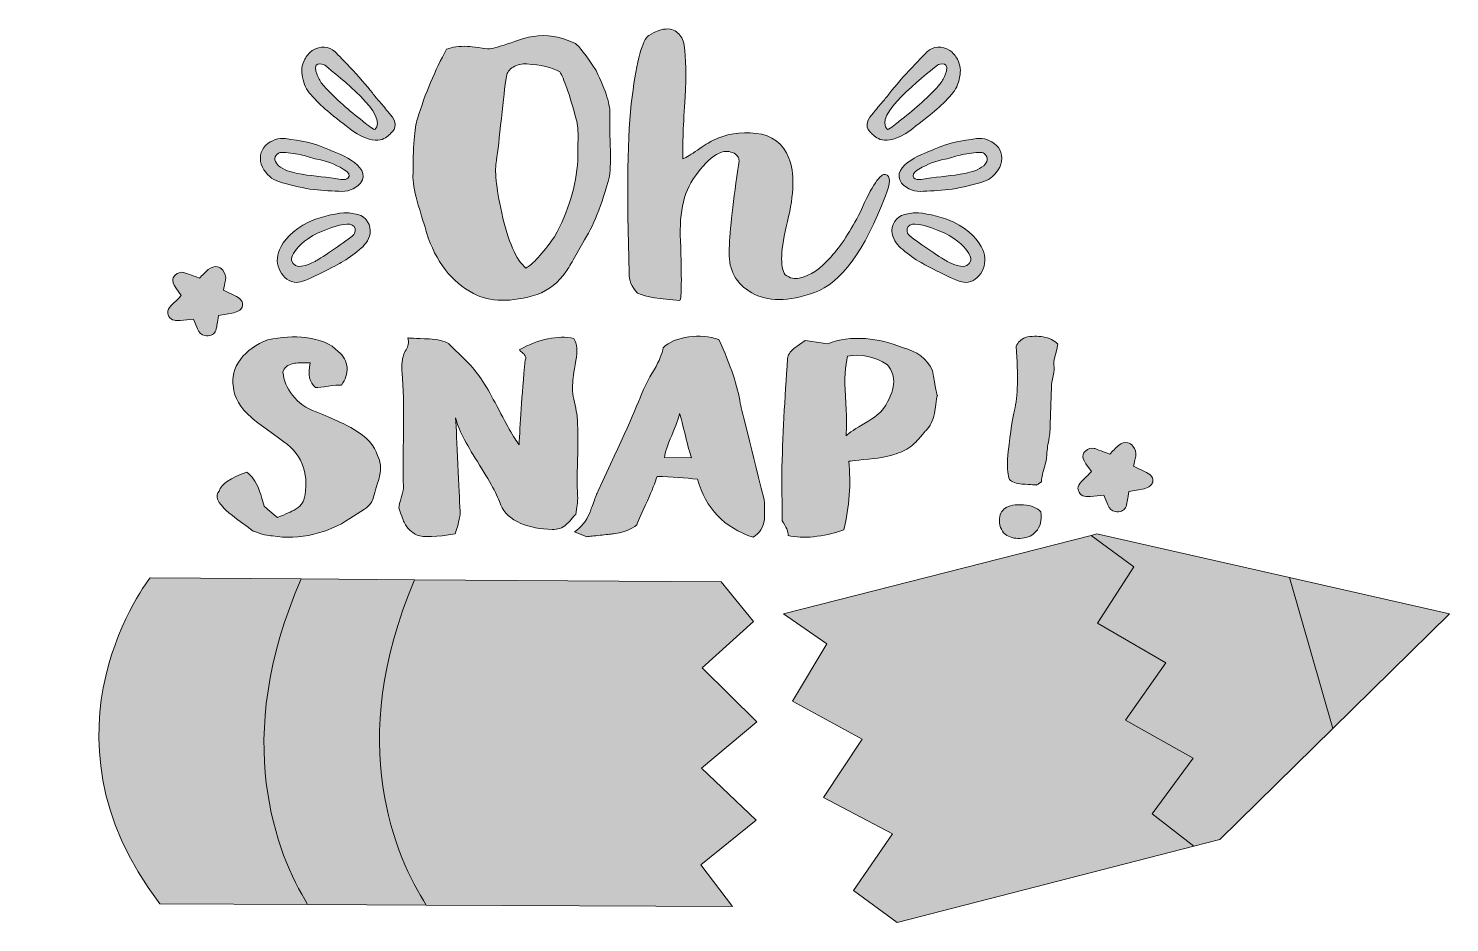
# Model space of a CAD drawing. Header units: inches. Extents: x -3 to 586, y -476 to -105.
import ezdxf

# ---------------------------------------------------------------- set-up
doc = ezdxf.new("R2010")
doc.units = ezdxf.units.IN
doc.header["$MEASUREMENT"] = 0
doc.layers.add('Layer 1', color=7, linetype='Continuous')

# ---------------------------------------------------------------- blocks, each defined once
blk = doc.blocks.new('block 2')
at = {"layer": 'Layer 1', "true_color": 0xec008b}
h = blk.add_hatch(color=230, dxfattribs=at)
h.dxf.hatch_style = 2
edge = h.paths.add_edge_path()
edge.add_spline(control_points=[(109.84, -333.04), (109.84, -333.04), (47.13, -332.6), (47.13, -332.6), (47.13, -332.6), (-3.36, -396.42), (51.14, -467.75), (51.14, -467.75), (112.46, -468.06), (112.46, -468.06), (99.69, -447.18), (80.39, -399.89), (109.84, -333.04)], knot_values=[0, 0, 0, 0, 1, 1, 1, 2, 2, 2, 3, 3, 3, 4, 4, 4, 4], degree=3, periodic=1)
at = {"layer": 'Layer 1', "true_color": 0xbbbdc0}
h = blk.add_hatch(color=9, dxfattribs=at)
h.dxf.hatch_style = 2
edge = h.paths.add_edge_path()
edge.add_spline(control_points=[(156.85, -333.37), (156.85, -333.37), (109.84, -333.04), (109.84, -333.04), (80.39, -399.89), (99.69, -447.18), (112.46, -468.06), (112.46, -468.06), (161.69, -468.31), (161.69, -468.31), (149.15, -448.82), (127.77, -401.37), (156.85, -333.37)], knot_values=[0, 0, 0, 0, 1, 1, 1, 2, 2, 2, 3, 3, 3, 4, 4, 4, 4], degree=3, periodic=1)
at = {"layer": 'Layer 1', "true_color": 0xfff100}
h = blk.add_hatch(color=2, dxfattribs=at)
h.dxf.hatch_style = 2
edge = h.paths.add_edge_path()
edge.add_spline(control_points=[(298.58, -433.09), (298.58, -433.09), (275.83, -411.48), (275.83, -411.48), (275.83, -411.48), (298.86, -392.26), (298.86, -392.26), (298.86, -392.26), (276.11, -369.93), (276.11, -369.93), (276.11, -369.93), (297.37, -350.71), (297.37, -350.71), (297.37, -350.71), (284.05, -334.25), (284.05, -334.25), (284.05, -334.25), (156.85, -333.37), (156.85, -333.37), (127.77, -401.37), (149.15, -448.82), (161.69, -468.31), (161.69, -468.31), (288.76, -468.95), (288.76, -468.95), (288.76, -468.95), (275.56, -451.59), (275.56, -451.59), (275.56, -451.59), (298.58, -433.09), (298.58, -433.09)], knot_values=[0, 0, 0, 0, 1, 1, 1, 2, 2, 2, 3, 3, 3, 4, 4, 4, 5, 5, 5, 6, 6, 6, 7, 7, 7, 8, 8, 8, 9, 9, 9, 10, 10, 10, 10], degree=3, periodic=1)
at = {"layer": 'Layer 1', "lineweight": 0}
for points, knots in [([(109.84, -333.04), (109.84, -333.04), (47.13, -332.6), (47.13, -332.6), (47.13, -332.6), (-3.36, -396.42), (51.14, -467.75), (51.14, -467.75), (112.46, -468.06), (112.46, -468.06), (99.69, -447.18), (80.39, -399.89), (109.84, -333.04)], [0, 0, 0, 0, 1, 1, 1, 2, 2, 2, 3, 3, 3, 4, 4, 4, 4]), ([(156.85, -333.37), (156.85, -333.37), (109.84, -333.04), (109.84, -333.04), (80.39, -399.89), (99.69, -447.18), (112.46, -468.06), (112.46, -468.06), (161.69, -468.31), (161.69, -468.31), (149.15, -448.82), (127.77, -401.37), (156.85, -333.37)], [0, 0, 0, 0, 1, 1, 1, 2, 2, 2, 3, 3, 3, 4, 4, 4, 4]), ([(298.58, -433.09), (298.58, -433.09), (275.83, -411.48), (275.83, -411.48), (275.83, -411.48), (298.86, -392.26), (298.86, -392.26), (298.86, -392.26), (276.11, -369.93), (276.11, -369.93), (276.11, -369.93), (297.37, -350.71), (297.37, -350.71), (297.37, -350.71), (284.05, -334.25), (284.05, -334.25), (284.05, -334.25), (156.85, -333.37), (156.85, -333.37), (127.77, -401.37), (149.15, -448.82), (161.69, -468.31), (161.69, -468.31), (288.76, -468.95), (288.76, -468.95), (288.76, -468.95), (275.56, -451.59), (275.56, -451.59), (275.56, -451.59), (298.58, -433.09), (298.58, -433.09)], [0, 0, 0, 0, 1, 1, 1, 2, 2, 2, 3, 3, 3, 4, 4, 4, 5, 5, 5, 6, 6, 6, 7, 7, 7, 8, 8, 8, 9, 9, 9, 10, 10, 10, 10])]:
    blk.add_open_spline(points, degree=3, knots=knots, dxfattribs=at)
blk = doc.blocks.new('block 3')
at = {"layer": 'Layer 1', "true_color": 0xfff100}
h = blk.add_hatch(color=2, dxfattribs=at)
h.dxf.hatch_style = 2
h.paths.add_polyline_path([(479.85, -407.4), (451.68, -391.66), (468.48, -367.85), (440.11, -351.41), (455.2, -327.99), (437.46, -314.98), (309.87, -347.57), (327.86, -359.99), (313.56, -383.8), (342.45, -399.48), (326.46, -423.72), (355.13, -438.71), (338.91, -462.27), (357.07, -475.58), (480.06, -443.92), (462.85, -430.51)])
at = {"layer": 'Layer 1', "true_color": 0xe4b27e}
h = blk.add_hatch(color=31, dxfattribs=at)
h.dxf.hatch_style = 2
h.paths.add_polyline_path([(437.46, -314.98), (455.2, -327.99), (440.11, -351.41), (468.48, -367.85), (451.68, -391.66), (479.85, -407.4), (462.85, -430.51), (480.06, -443.92), (490.88, -441.13), (537.77, -395.06), (519.77, -332.46), (439.89, -314.36)])
at = {"layer": 'Layer 1', "true_color": 0x231f20}
h = blk.add_hatch(color=250, dxfattribs=at)
h.dxf.hatch_style = 2
h.paths.add_polyline_path([(586.17, -347.51), (519.77, -332.46), (537.77, -395.06)])
at = {"layer": 'Layer 1', "lineweight": 0}
for points in [[(479.85, -407.4), (451.68, -391.66), (468.48, -367.85), (440.11, -351.41), (455.2, -327.99), (437.46, -314.98), (309.87, -347.57), (327.86, -359.99), (313.56, -383.8), (342.45, -399.48), (326.46, -423.72), (355.13, -438.71), (338.91, -462.27), (357.07, -475.58), (480.06, -443.92), (462.85, -430.51), (479.85, -407.4)], [(437.46, -314.98), (455.2, -327.99), (440.11, -351.41), (468.48, -367.85), (451.68, -391.66), (479.85, -407.4), (462.85, -430.51), (480.06, -443.92), (490.88, -441.13), (537.77, -395.06), (519.77, -332.46), (439.89, -314.36), (437.46, -314.98)], [(586.17, -347.51), (519.77, -332.46), (537.77, -395.06), (586.17, -347.51)]]:
    blk.add_lwpolyline(points, dxfattribs=at)
blk = doc.blocks.new('block 4')
at = {"layer": 'Layer 1', "true_color": 0x231f20}
h = blk.add_hatch(color=250, dxfattribs=at)
h.dxf.hatch_style = 2
edge = h.paths.add_edge_path()
edge.add_spline(control_points=[(125.14, -238.65), (127.43, -240.49), (128.62, -242.77), (128.81, -245.43), (128.94, -247.9), (128.16, -250.33), (126.45, -252.6), (125.2, -252.55), (123.36, -252.75), (121.06, -253.09), (118.63, -253.48), (116.86, -253.67), (115.74, -253.67), (113.18, -251.63), (112.46, -248.19), (113.51, -243.4), (110.29, -243.3), (107.93, -243.4), (106.55, -243.69), (104.12, -244.22), (102.68, -245.38), (102.22, -247.22), (102.54, -250.66), (103.86, -253.86), (106.16, -256.82), (108.65, -259.97), (111.94, -262.3), (115.94, -263.75), (123.63, -266.85), (128.81, -269.23), (131.51, -270.87), (136.96, -274.12), (140.24, -277.75), (141.49, -281.87), (142.74, -284.25), (143, -287.06), (142.28, -290.4), (142.08, -291.37), (141.62, -292.83), (141.03, -294.72), (140.44, -296.61), (140.04, -298.01), (139.85, -298.98), (139.52, -300.77), (138.27, -302.47), (136.1, -304.12), (136.1, -304.12), (129.93, -308.04), (129.93, -308.04), (125.4, -311.05), (120.47, -313.18), (115.02, -314.49), (109.11, -315.89), (103.4, -316.14), (97.88, -315.12), (96.11, -315.17), (93.42, -314.54), (89.93, -313.23), (82.58, -307.9), (78.38, -304.55), (77.26, -303.2), (76.08, -301.74), (75.35, -300.68), (75.09, -299.95), (74.63, -298.74), (74.83, -297.62), (75.75, -296.61), (76.6, -293.65), (80.48, -291.03), (87.24, -288.76), (89.34, -290.35), (90.99, -292.58), (92.1, -295.44), (92.5, -296.36), (92.89, -297.62), (93.35, -299.17), (93.35, -299.17), (94.4, -302.91), (94.4, -302.91), (94.66, -303.15), (96.5, -304.7), (99.98, -307.56), (103.59, -306.06), (105.89, -305.04), (106.88, -304.46), (109.31, -303.05), (110.69, -301.45), (111.08, -299.61), (112.07, -295.15), (112, -290.94), (110.75, -287.01), (109.37, -282.55), (106.62, -278.92), (102.61, -276.16), (94.79, -270.49), (90.26, -267.14), (89.15, -266.12), (84.48, -261.96), (81.99, -257.74), (81.66, -253.43), (80.87, -249.5), (81.86, -245.67), (84.55, -241.99), (87.24, -238.4), (91.05, -235.69), (95.91, -233.9), (101.49, -232.69), (106.75, -232.35), (111.74, -232.93), (117.65, -233.65), (122.11, -235.54), (125.14, -238.65)], knot_values=[0, 0, 0, 0, 1, 1, 1, 2, 2, 2, 3, 3, 3, 4, 4, 4, 5, 5, 5, 6, 6, 6, 7, 7, 7, 8, 8, 8, 9, 9, 9, 10, 10, 10, 11, 11, 11, 12, 12, 12, 13, 13, 13, 14, 14, 14, 15, 15, 15, 16, 16, 16, 17, 17, 17, 18, 18, 18, 19, 19, 19, 20, 20, 20, 21, 21, 21, 22, 22, 22, 23, 23, 23, 24, 24, 24, 25, 25, 25, 26, 26, 26, 27, 27, 27, 28, 28, 28, 29, 29, 29, 30, 30, 30, 31, 31, 31, 32, 32, 32, 33, 33, 33, 34, 34, 34, 35, 35, 35, 36, 36, 36, 37, 37, 37, 37], degree=3, periodic=1)
h = blk.add_hatch(color=250, dxfattribs=at)
h.dxf.hatch_style = 2
edge = h.paths.add_edge_path()
edge.add_spline(control_points=[(171.04, -235.45), (170.77, -235.3), (173.33, -237.77), (178.65, -242.96), (182.53, -246.79), (186.4, -252.46), (190.21, -259.92), (194.74, -268.79), (198.09, -274.6), (200.2, -277.42), (200.52, -269.32), (201.31, -257.59), (202.69, -242.23), (203.15, -241.46), (203.02, -240.68), (202.3, -239.91), (202.1, -239.71), (201.77, -239.37), (201.25, -238.94), (200.79, -238.55), (200.46, -238.21), (200.26, -237.97), (208.6, -233.46), (216.15, -231.91), (222.85, -233.27), (224.23, -235.54), (224.56, -238.6), (223.77, -242.43), (222.79, -247.42), (222.33, -250.57), (222.46, -251.78), (222.13, -253.67), (222.39, -256.33), (223.12, -259.68), (223.97, -263.41), (224.43, -266.03), (224.36, -267.58), (224.56, -271.12), (224.63, -276.5), (224.43, -283.67), (224.23, -290.79), (224.23, -296.12), (224.49, -299.71), (224.49, -301.11), (224.23, -303.29), (223.71, -306.25), (223.25, -306.64), (222.59, -307.32), (221.74, -308.33), (220.95, -309.3), (220.29, -310.03), (219.77, -310.47), (218.12, -311.97), (216.15, -312.65), (213.92, -312.5), (209.06, -312.45), (204.73, -311.58), (200.92, -309.98), (196.65, -308.14), (193.89, -305.62), (192.64, -302.42), (191.33, -298.54), (188.05, -292.54), (182.86, -284.39), (178.06, -276.83), (175.04, -270.78), (173.79, -266.22), (174.12, -270.39), (174.45, -276.83), (174.78, -285.56), (175.11, -294.04), (175.44, -300.48), (175.76, -304.89), (175.9, -306.3), (175.24, -309.45), (173.73, -314.29), (165.91, -315.7), (160.59, -315.85), (157.84, -314.83), (155.54, -313.81), (153.83, -312.11), (152.58, -309.79), (152.32, -309.25), (151.53, -307.17), (150.28, -303.54), (150.35, -302.71), (150.74, -301.16), (151.47, -298.88), (152.06, -296.99), (152.32, -295.44), (152.19, -294.23), (152.06, -290.31), (152.06, -282.55), (152.25, -270.97), (152.38, -261.28), (152.19, -253.52), (151.66, -247.71), (151.47, -246.21), (151.47, -244.61), (151.66, -242.86), (151.86, -241.12), (152.38, -239.52), (153.3, -238.06), (154.22, -236.61), (154.49, -234.96), (154.09, -233.07), (154.29, -233.12), (157.18, -233.27), (162.89, -233.51), (166.44, -233.65), (169.13, -234.33), (171.04, -235.45)], knot_values=[0, 0, 0, 0, 1, 1, 1, 2, 2, 2, 3, 3, 3, 4, 4, 4, 5, 5, 5, 6, 6, 6, 7, 7, 7, 8, 8, 8, 9, 9, 9, 10, 10, 10, 11, 11, 11, 12, 12, 12, 13, 13, 13, 14, 14, 14, 15, 15, 15, 16, 16, 16, 17, 17, 17, 18, 18, 18, 19, 19, 19, 20, 20, 20, 21, 21, 21, 22, 22, 22, 23, 23, 23, 24, 24, 24, 25, 25, 25, 26, 26, 26, 27, 27, 27, 28, 28, 28, 29, 29, 29, 30, 30, 30, 31, 31, 31, 32, 32, 32, 33, 33, 33, 34, 34, 34, 35, 35, 35, 36, 36, 36, 37, 37, 37, 37], degree=3, periodic=1)
h = blk.add_hatch(color=250, dxfattribs=at)
h.dxf.hatch_style = 2
edge = h.paths.add_edge_path()
edge.add_spline(control_points=[(283.07, -233.75), (287.99, -244.46), (290.95, -253.28), (291.94, -260.26), (292, -261.04), (295.35, -274.31), (301.85, -300.1), (302.05, -304.65), (302.11, -307.41), (301.98, -308.43), (301.52, -311.58), (300.01, -314.05), (297.32, -315.75), (285.24, -311.82), (277.55, -303.83), (274.2, -291.66), (269.15, -291.13), (263.5, -290.74), (257.39, -290.5), (256.67, -292.97), (255.35, -296.36), (253.38, -300.58), (251.22, -305.28), (249.77, -308.62), (249.05, -310.56), (246.88, -312.45), (243.66, -313.67), (239.4, -314.29), (238.15, -314.49), (236.31, -314.68), (233.75, -314.93), (231.25, -315.17), (229.41, -315.36), (228.23, -315.56), (228.23, -315.56), (223.11, -313.47), (223.11, -313.47), (225.87, -311.78), (227.97, -309.11), (229.48, -305.57), (229.81, -304.85), (230.33, -303.29), (231.19, -301.02), (231.84, -299.13), (232.43, -297.62), (233.03, -296.51), (242.75, -275.57), (248.92, -261.76), (251.55, -255.12), (252.07, -253.52), (253.65, -250.57), (256.21, -246.25), (258.38, -242.57), (259.62, -239.52), (259.89, -237.14), (262.58, -234.72), (266.12, -233.22), (270.59, -232.64), (274.86, -232.06), (279.06, -232.44), (283.07, -233.75)], knot_values=[0, 0, 0, 0, 1, 1, 1, 2, 2, 2, 3, 3, 3, 4, 4, 4, 5, 5, 5, 6, 6, 6, 7, 7, 7, 8, 8, 8, 9, 9, 9, 10, 10, 10, 11, 11, 11, 12, 12, 12, 13, 13, 13, 14, 14, 14, 15, 15, 15, 16, 16, 16, 17, 17, 17, 18, 18, 18, 19, 19, 19, 20, 20, 20, 20], degree=3, periodic=1)
edge = h.paths.add_edge_path()
edge.add_spline(control_points=[(269.15, -273.59), (268.16, -269.37), (267.31, -266.32), (266.72, -264.38), (266.39, -266.42), (265.27, -269.47), (263.5, -273.54), (261.73, -277.46), (260.74, -280.52), (260.48, -282.7), (260.48, -282.7), (271.64, -282.79), (271.64, -282.79), (270.98, -280.71), (270.13, -277.61), (269.15, -273.59)], knot_values=[0, 0, 0, 0, 1, 1, 1, 2, 2, 2, 3, 3, 3, 4, 4, 4, 5, 5, 5, 5], degree=3, periodic=1)
h = blk.add_hatch(color=250, dxfattribs=at)
h.dxf.hatch_style = 2
edge = h.paths.add_edge_path()
edge.add_spline(control_points=[(373.69, -256.92), (373.5, -257.79), (373.23, -259.05), (373.04, -260.65), (373.04, -260.65), (372.45, -264.43), (372.45, -264.43), (371.85, -267.38), (370.74, -269.76), (369.03, -271.46), (368.7, -271.75), (367.91, -272.62), (366.67, -274.12), (365.68, -275.23), (364.89, -276.11), (364.17, -276.79), (362.13, -278.72), (359.97, -280.03), (357.6, -280.71), (355.11, -281.83), (351.76, -282.65), (347.49, -283.09), (340.59, -283.81), (337.11, -284.2), (336.92, -284.2), (337.9, -293.5), (337.18, -303), (334.88, -312.74), (325.88, -315.7), (318.13, -316.48), (311.76, -315.02), (311.89, -313.42), (311.04, -311.39), (309.27, -308.92), (309.27, -308.92), (309.14, -289.58), (309.14, -289.58), (309.53, -274.27), (310.32, -258.27), (311.57, -241.6), (311.63, -240.2), (312.55, -238.84), (314.19, -237.48), (314.19, -237.48), (316.56, -235.79), (316.56, -235.79), (316.56, -235.79), (318.92, -234.19), (318.92, -234.19), (318.92, -234.19), (328.25, -235.54), (328.25, -235.54), (332.91, -233.65), (338.1, -232.93), (343.88, -233.36), (349.07, -233.75), (354.19, -235.01), (359.18, -237.1), (365.29, -238.55), (369.49, -241.7), (371.66, -246.59), (372.91, -253.67), (373.63, -257.11), (373.69, -256.92)], knot_values=[0, 0, 0, 0, 1, 1, 1, 2, 2, 2, 3, 3, 3, 4, 4, 4, 5, 5, 5, 6, 6, 6, 7, 7, 7, 8, 8, 8, 9, 9, 9, 10, 10, 10, 11, 11, 11, 12, 12, 12, 13, 13, 13, 14, 14, 14, 15, 15, 15, 16, 16, 16, 17, 17, 17, 18, 18, 18, 19, 19, 19, 20, 20, 20, 21, 21, 21, 21], degree=3, periodic=1)
edge = h.paths.add_edge_path()
edge.add_spline(control_points=[(352.94, -244.27), (347.69, -240.73), (342.17, -239.52), (336.46, -240.63), (335.41, -244.66), (335.08, -250.18), (335.54, -257.16), (336.06, -265.25), (336.13, -270.78), (335.8, -273.73), (337.05, -272.47), (339.74, -270.63), (343.94, -268.26), (347.69, -266.12), (350.12, -264.14), (351.36, -262.3), (356.42, -254.88), (356.95, -248.87), (352.94, -244.27)], knot_values=[0, 0, 0, 0, 1, 1, 1, 2, 2, 2, 3, 3, 3, 4, 4, 4, 5, 5, 5, 6, 6, 6, 6], degree=3, periodic=1)
h = blk.add_hatch(color=250, dxfattribs=at)
h.dxf.hatch_style = 2
edge = h.paths.add_edge_path()
edge.add_spline(control_points=[(416.64, -305.23), (417.1, -308.82), (416.38, -311.53), (414.54, -313.42), (413.22, -314.93), (411.32, -315.85), (408.82, -316.14), (406.39, -316.43), (404.29, -316.04), (402.52, -314.97), (400.48, -313.67), (399.5, -311.63), (399.43, -308.77), (399.37, -306.49), (400.22, -304.8), (401.86, -303.68), (403.5, -302.52), (406.07, -302.08), (409.41, -302.33), (412.76, -302.57), (415.19, -303.54), (416.64, -305.23)], knot_values=[0, 0, 0, 0, 1, 1, 1, 2, 2, 2, 3, 3, 3, 4, 4, 4, 5, 5, 5, 6, 6, 6, 7, 7, 7, 7], degree=3, periodic=1)
edge = h.paths.add_edge_path()
edge.add_spline(control_points=[(422.68, -239.95), (422.02, -242.23), (421.83, -243.73), (422.02, -244.41), (422.22, -245.43), (422.09, -246.93), (421.7, -248.82), (421.24, -250.86), (420.97, -252.31), (421.04, -253.18), (421.04, -253.18), (420.45, -268.98), (420.45, -268.98), (420.58, -270.78), (420.38, -272.86), (419.92, -275.28), (419.4, -278.14), (419.13, -280.23), (419.07, -281.54), (419.07, -282.79), (418.67, -284.69), (417.95, -287.16), (417.23, -289.63), (416.83, -291.52), (416.83, -292.78), (416.83, -292.78), (415.78, -293.46), (415.78, -293.46), (415.33, -293.8), (415, -293.99), (414.8, -294.09), (414.54, -294.04), (412.57, -293.89), (408.82, -293.7), (406.33, -293.55), (404.62, -292.87), (403.63, -291.76), (402.98, -290.35), (402.72, -287.59), (402.78, -283.38), (403.63, -274.75), (404.55, -267.97), (405.67, -263.07), (407.05, -257.45), (407.31, -248.63), (406.33, -236.56), (407.12, -234.91), (408.36, -233.65), (410.14, -232.83), (412.76, -232.3), (415.26, -232.2), (417.62, -232.64), (420.18, -233.07), (422.22, -234.09), (423.6, -235.69), (423.67, -236.22), (423.4, -237.68), (422.68, -239.95)], knot_values=[0, 0, 0, 0, 1, 1, 1, 2, 2, 2, 3, 3, 3, 4, 4, 4, 5, 5, 5, 6, 6, 6, 7, 7, 7, 8, 8, 8, 9, 9, 9, 10, 10, 10, 11, 11, 11, 12, 12, 12, 13, 13, 13, 14, 14, 14, 15, 15, 15, 16, 16, 16, 17, 17, 17, 18, 18, 18, 19, 19, 19, 19], degree=3, periodic=1)
at = {"layer": 'Layer 1', "lineweight": 0}
for points, knots in [([(125.14, -238.65), (127.43, -240.49), (128.62, -242.77), (128.81, -245.43), (128.94, -247.9), (128.16, -250.33), (126.45, -252.6), (125.2, -252.55), (123.36, -252.75), (121.06, -253.09), (118.63, -253.48), (116.86, -253.67), (115.74, -253.67), (113.18, -251.63), (112.46, -248.19), (113.51, -243.4), (110.29, -243.3), (107.93, -243.4), (106.55, -243.69), (104.12, -244.22), (102.68, -245.38), (102.22, -247.22), (102.54, -250.66), (103.86, -253.86), (106.16, -256.82), (108.65, -259.97), (111.94, -262.3), (115.94, -263.75), (123.63, -266.85), (128.81, -269.23), (131.51, -270.87), (136.96, -274.12), (140.24, -277.75), (141.49, -281.87), (142.74, -284.25), (143, -287.06), (142.28, -290.4), (142.08, -291.37), (141.62, -292.83), (141.03, -294.72), (140.44, -296.61), (140.04, -298.01), (139.85, -298.98), (139.52, -300.77), (138.27, -302.47), (136.1, -304.12), (136.1, -304.12), (129.93, -308.04), (129.93, -308.04), (125.4, -311.05), (120.47, -313.18), (115.02, -314.49), (109.11, -315.89), (103.4, -316.14), (97.88, -315.12), (96.11, -315.17), (93.42, -314.54), (89.93, -313.23), (82.58, -307.9), (78.38, -304.55), (77.26, -303.2), (76.08, -301.74), (75.35, -300.68), (75.09, -299.95), (74.63, -298.74), (74.83, -297.62), (75.75, -296.61), (76.6, -293.65), (80.48, -291.03), (87.24, -288.76), (89.34, -290.35), (90.99, -292.58), (92.1, -295.44), (92.5, -296.36), (92.89, -297.62), (93.35, -299.17), (93.35, -299.17), (94.4, -302.91), (94.4, -302.91), (94.66, -303.15), (96.5, -304.7), (99.98, -307.56), (103.59, -306.06), (105.89, -305.04), (106.88, -304.46), (109.31, -303.05), (110.69, -301.45), (111.08, -299.61), (112.07, -295.15), (112, -290.94), (110.75, -287.01), (109.37, -282.55), (106.62, -278.92), (102.61, -276.16), (94.79, -270.49), (90.26, -267.14), (89.15, -266.12), (84.48, -261.96), (81.99, -257.74), (81.66, -253.43), (80.87, -249.5), (81.86, -245.67), (84.55, -241.99), (87.24, -238.4), (91.05, -235.69), (95.91, -233.9), (101.49, -232.69), (106.75, -232.35), (111.74, -232.93), (117.65, -233.65), (122.11, -235.54), (125.14, -238.65)], [0, 0, 0, 0, 1, 1, 1, 2, 2, 2, 3, 3, 3, 4, 4, 4, 5, 5, 5, 6, 6, 6, 7, 7, 7, 8, 8, 8, 9, 9, 9, 10, 10, 10, 11, 11, 11, 12, 12, 12, 13, 13, 13, 14, 14, 14, 15, 15, 15, 16, 16, 16, 17, 17, 17, 18, 18, 18, 19, 19, 19, 20, 20, 20, 21, 21, 21, 22, 22, 22, 23, 23, 23, 24, 24, 24, 25, 25, 25, 26, 26, 26, 27, 27, 27, 28, 28, 28, 29, 29, 29, 30, 30, 30, 31, 31, 31, 32, 32, 32, 33, 33, 33, 34, 34, 34, 35, 35, 35, 36, 36, 36, 37, 37, 37, 37]), ([(171.04, -235.45), (170.77, -235.3), (173.33, -237.77), (178.65, -242.96), (182.53, -246.79), (186.4, -252.46), (190.21, -259.92), (194.74, -268.79), (198.09, -274.6), (200.2, -277.42), (200.52, -269.32), (201.31, -257.59), (202.69, -242.23), (203.15, -241.46), (203.02, -240.68), (202.3, -239.91), (202.1, -239.71), (201.77, -239.37), (201.25, -238.94), (200.79, -238.55), (200.46, -238.21), (200.26, -237.97), (208.6, -233.46), (216.15, -231.91), (222.85, -233.27), (224.23, -235.54), (224.56, -238.6), (223.77, -242.43), (222.79, -247.42), (222.33, -250.57), (222.46, -251.78), (222.13, -253.67), (222.39, -256.33), (223.12, -259.68), (223.97, -263.41), (224.43, -266.03), (224.36, -267.58), (224.56, -271.12), (224.63, -276.5), (224.43, -283.67), (224.23, -290.79), (224.23, -296.12), (224.49, -299.71), (224.49, -301.11), (224.23, -303.29), (223.71, -306.25), (223.25, -306.64), (222.59, -307.32), (221.74, -308.33), (220.95, -309.3), (220.29, -310.03), (219.77, -310.47), (218.12, -311.97), (216.15, -312.65), (213.92, -312.5), (209.06, -312.45), (204.73, -311.58), (200.92, -309.98), (196.65, -308.14), (193.89, -305.62), (192.64, -302.42), (191.33, -298.54), (188.05, -292.54), (182.86, -284.39), (178.06, -276.83), (175.04, -270.78), (173.79, -266.22), (174.12, -270.39), (174.45, -276.83), (174.78, -285.56), (175.11, -294.04), (175.44, -300.48), (175.76, -304.89), (175.9, -306.3), (175.24, -309.45), (173.73, -314.29), (165.91, -315.7), (160.59, -315.85), (157.84, -314.83), (155.54, -313.81), (153.83, -312.11), (152.58, -309.79), (152.32, -309.25), (151.53, -307.17), (150.28, -303.54), (150.35, -302.71), (150.74, -301.16), (151.47, -298.88), (152.06, -296.99), (152.32, -295.44), (152.19, -294.23), (152.06, -290.31), (152.06, -282.55), (152.25, -270.97), (152.38, -261.28), (152.19, -253.52), (151.66, -247.71), (151.47, -246.21), (151.47, -244.61), (151.66, -242.86), (151.86, -241.12), (152.38, -239.52), (153.3, -238.06), (154.22, -236.61), (154.49, -234.96), (154.09, -233.07), (154.29, -233.12), (157.18, -233.27), (162.89, -233.51), (166.44, -233.65), (169.13, -234.33), (171.04, -235.45)], [0, 0, 0, 0, 1, 1, 1, 2, 2, 2, 3, 3, 3, 4, 4, 4, 5, 5, 5, 6, 6, 6, 7, 7, 7, 8, 8, 8, 9, 9, 9, 10, 10, 10, 11, 11, 11, 12, 12, 12, 13, 13, 13, 14, 14, 14, 15, 15, 15, 16, 16, 16, 17, 17, 17, 18, 18, 18, 19, 19, 19, 20, 20, 20, 21, 21, 21, 22, 22, 22, 23, 23, 23, 24, 24, 24, 25, 25, 25, 26, 26, 26, 27, 27, 27, 28, 28, 28, 29, 29, 29, 30, 30, 30, 31, 31, 31, 32, 32, 32, 33, 33, 33, 34, 34, 34, 35, 35, 35, 36, 36, 36, 37, 37, 37, 37]), ([(283.07, -233.75), (287.99, -244.46), (290.95, -253.28), (291.94, -260.26), (292, -261.04), (295.35, -274.31), (301.85, -300.1), (302.05, -304.65), (302.11, -307.41), (301.98, -308.43), (301.52, -311.58), (300.01, -314.05), (297.32, -315.75), (285.24, -311.82), (277.55, -303.83), (274.2, -291.66), (269.15, -291.13), (263.5, -290.74), (257.39, -290.5), (256.67, -292.97), (255.35, -296.36), (253.38, -300.58), (251.22, -305.28), (249.77, -308.62), (249.05, -310.56), (246.88, -312.45), (243.66, -313.67), (239.4, -314.29), (238.15, -314.49), (236.31, -314.68), (233.75, -314.93), (231.25, -315.17), (229.41, -315.36), (228.23, -315.56), (228.23, -315.56), (223.11, -313.47), (223.11, -313.47), (225.87, -311.78), (227.97, -309.11), (229.48, -305.57), (229.81, -304.85), (230.33, -303.29), (231.19, -301.02), (231.84, -299.13), (232.43, -297.62), (233.03, -296.51), (242.75, -275.57), (248.92, -261.76), (251.55, -255.12), (252.07, -253.52), (253.65, -250.57), (256.21, -246.25), (258.38, -242.57), (259.62, -239.52), (259.89, -237.14), (262.58, -234.72), (266.12, -233.22), (270.59, -232.64), (274.86, -232.06), (279.06, -232.44), (283.07, -233.75)], [0, 0, 0, 0, 1, 1, 1, 2, 2, 2, 3, 3, 3, 4, 4, 4, 5, 5, 5, 6, 6, 6, 7, 7, 7, 8, 8, 8, 9, 9, 9, 10, 10, 10, 11, 11, 11, 12, 12, 12, 13, 13, 13, 14, 14, 14, 15, 15, 15, 16, 16, 16, 17, 17, 17, 18, 18, 18, 19, 19, 19, 20, 20, 20, 20]), ([(373.69, -256.92), (373.5, -257.79), (373.23, -259.05), (373.04, -260.65), (373.04, -260.65), (372.45, -264.43), (372.45, -264.43), (371.85, -267.38), (370.74, -269.76), (369.03, -271.46), (368.7, -271.75), (367.91, -272.62), (366.67, -274.12), (365.68, -275.23), (364.89, -276.11), (364.17, -276.79), (362.13, -278.72), (359.97, -280.03), (357.6, -280.71), (355.11, -281.83), (351.76, -282.65), (347.49, -283.09), (340.59, -283.81), (337.11, -284.2), (336.92, -284.2), (337.9, -293.5), (337.18, -303), (334.88, -312.74), (325.88, -315.7), (318.13, -316.48), (311.76, -315.02), (311.89, -313.42), (311.04, -311.39), (309.27, -308.92), (309.27, -308.92), (309.14, -289.58), (309.14, -289.58), (309.53, -274.27), (310.32, -258.27), (311.57, -241.6), (311.63, -240.2), (312.55, -238.84), (314.19, -237.48), (314.19, -237.48), (316.56, -235.79), (316.56, -235.79), (316.56, -235.79), (318.92, -234.19), (318.92, -234.19), (318.92, -234.19), (328.25, -235.54), (328.25, -235.54), (332.91, -233.65), (338.1, -232.93), (343.88, -233.36), (349.07, -233.75), (354.19, -235.01), (359.18, -237.1), (365.29, -238.55), (369.49, -241.7), (371.66, -246.59), (372.91, -253.67), (373.63, -257.11), (373.69, -256.92)], [0, 0, 0, 0, 1, 1, 1, 2, 2, 2, 3, 3, 3, 4, 4, 4, 5, 5, 5, 6, 6, 6, 7, 7, 7, 8, 8, 8, 9, 9, 9, 10, 10, 10, 11, 11, 11, 12, 12, 12, 13, 13, 13, 14, 14, 14, 15, 15, 15, 16, 16, 16, 17, 17, 17, 18, 18, 18, 19, 19, 19, 20, 20, 20, 21, 21, 21, 21]), ([(422.68, -239.95), (422.02, -242.23), (421.83, -243.73), (422.02, -244.41), (422.22, -245.43), (422.09, -246.93), (421.7, -248.82), (421.24, -250.86), (420.97, -252.31), (421.04, -253.18), (421.04, -253.18), (420.45, -268.98), (420.45, -268.98), (420.58, -270.78), (420.38, -272.86), (419.92, -275.28), (419.4, -278.14), (419.13, -280.23), (419.07, -281.54), (419.07, -282.79), (418.67, -284.69), (417.95, -287.16), (417.23, -289.63), (416.83, -291.52), (416.83, -292.78), (416.83, -292.78), (415.78, -293.46), (415.78, -293.46), (415.33, -293.8), (415, -293.99), (414.8, -294.09), (414.54, -294.04), (412.57, -293.89), (408.82, -293.7), (406.33, -293.55), (404.62, -292.87), (403.63, -291.76), (402.98, -290.35), (402.72, -287.59), (402.78, -283.38), (403.63, -274.75), (404.55, -267.97), (405.67, -263.07), (407.05, -257.45), (407.31, -248.63), (406.33, -236.56), (407.12, -234.91), (408.36, -233.65), (410.14, -232.83), (412.76, -232.3), (415.26, -232.2), (417.62, -232.64), (420.18, -233.07), (422.22, -234.09), (423.6, -235.69), (423.67, -236.22), (423.4, -237.68), (422.68, -239.95)], [0, 0, 0, 0, 1, 1, 1, 2, 2, 2, 3, 3, 3, 4, 4, 4, 5, 5, 5, 6, 6, 6, 7, 7, 7, 8, 8, 8, 9, 9, 9, 10, 10, 10, 11, 11, 11, 12, 12, 12, 13, 13, 13, 14, 14, 14, 15, 15, 15, 16, 16, 16, 17, 17, 17, 18, 18, 18, 19, 19, 19, 19]), ([(352.94, -244.27), (347.69, -240.73), (342.17, -239.52), (336.46, -240.63), (335.41, -244.66), (335.08, -250.18), (335.54, -257.16), (336.06, -265.25), (336.13, -270.78), (335.8, -273.73), (337.05, -272.47), (339.74, -270.63), (343.94, -268.26), (347.69, -266.12), (350.12, -264.14), (351.36, -262.3), (356.42, -254.88), (356.95, -248.87), (352.94, -244.27)], [0, 0, 0, 0, 1, 1, 1, 2, 2, 2, 3, 3, 3, 4, 4, 4, 5, 5, 5, 6, 6, 6, 6]), ([(269.15, -273.59), (268.16, -269.37), (267.31, -266.32), (266.72, -264.38), (266.39, -266.42), (265.27, -269.47), (263.5, -273.54), (261.73, -277.46), (260.74, -280.52), (260.48, -282.7), (260.48, -282.7), (271.64, -282.79), (271.64, -282.79), (270.98, -280.71), (270.13, -277.61), (269.15, -273.59)], [0, 0, 0, 0, 1, 1, 1, 2, 2, 2, 3, 3, 3, 4, 4, 4, 5, 5, 5, 5]), ([(416.64, -305.23), (417.1, -308.82), (416.38, -311.53), (414.54, -313.42), (413.22, -314.93), (411.32, -315.85), (408.82, -316.14), (406.39, -316.43), (404.29, -316.04), (402.52, -314.97), (400.48, -313.67), (399.5, -311.63), (399.43, -308.77), (399.37, -306.49), (400.22, -304.8), (401.86, -303.68), (403.5, -302.52), (406.07, -302.08), (409.41, -302.33), (412.76, -302.57), (415.19, -303.54), (416.64, -305.23)], [0, 0, 0, 0, 1, 1, 1, 2, 2, 2, 3, 3, 3, 4, 4, 4, 5, 5, 5, 6, 6, 6, 7, 7, 7, 7])]:
    blk.add_open_spline(points, degree=3, knots=knots, dxfattribs=at)
blk = doc.blocks.new('block 5')
at = {"layer": 'Layer 1', "true_color": 0xaf4c9c}
h = blk.add_hatch(color=215, dxfattribs=at)
h.dxf.hatch_style = 2
edge = h.paths.add_edge_path()
edge.add_spline(control_points=[(249.35, -214.52), (246.82, -211.88), (245.69, -209.11), (245.86, -206.21), (244.73, -172.67), (245.08, -148.27), (247.08, -133.01), (249.09, -117.69), (251.36, -109.26), (253.98, -107.65), (256.68, -106.04), (258.69, -105.2), (260.08, -105.01), (262.79, -104.69), (264.71, -105.2), (265.93, -106.49), (267.24, -107.59), (268.2, -109.32), (268.72, -111.71), (269.42, -117.18), (269.51, -124.32), (269.07, -133.08), (268.28, -144.34), (267.94, -152.91), (268.11, -158.83), (269.59, -158.12), (271.6, -156.9), (274.13, -155.16), (276.84, -153.29), (279.02, -151.94), (280.5, -151.17), (285.91, -148.46), (291.93, -147.5), (298.47, -148.21), (305.1, -148.92), (309.64, -152.33), (312.08, -158.44), (314.53, -164.49), (314.35, -173.31), (311.47, -184.84), (308.68, -196.36), (308.33, -203.7), (310.51, -206.85), (312.61, -208.33), (314.53, -208.79), (316.36, -208.27), (320.9, -207.31), (325.35, -204.34), (329.62, -199.39), (333.72, -194.82), (337.74, -188.64), (341.75, -180.78), (346.55, -169.84), (350.04, -164.69), (352.22, -165.27), (354.4, -165.85), (354.4, -168.81), (352.13, -174.09), (343.49, -196.94), (333.64, -210.33), (322.73, -214.19), (311.82, -218.06), (303.19, -218.12), (296.73, -214.39), (290.27, -210.65), (287.13, -205.05), (287.31, -197.58), (287.48, -190.12), (288.7, -178.66), (290.88, -163.21), (291.14, -162.11), (291.32, -160.95), (291.41, -159.67), (291.49, -158.12), (290.62, -156.96), (288.7, -156.19), (286.78, -155.48), (284.95, -155.55), (283.2, -156.45), (280.33, -157.8), (277.36, -160.57), (274.13, -164.75), (268.81, -171.19), (266.45, -180.52), (267.15, -192.82), (267.67, -208.33), (267.59, -216.58), (266.89, -217.48), (258.77, -217.03), (252.93, -216), (249.35, -214.52)], knot_values=[0, 0, 0, 0, 1, 1, 1, 2, 2, 2, 3, 3, 3, 4, 4, 4, 5, 5, 5, 6, 6, 6, 7, 7, 7, 8, 8, 8, 9, 9, 9, 10, 10, 10, 11, 11, 11, 12, 12, 12, 13, 13, 13, 14, 14, 14, 15, 15, 15, 16, 16, 16, 17, 17, 17, 18, 18, 18, 19, 19, 19, 20, 20, 20, 21, 21, 21, 22, 22, 22, 23, 23, 23, 24, 24, 24, 25, 25, 25, 26, 26, 26, 27, 27, 27, 28, 28, 28, 29, 29, 29, 30, 30, 30, 30], degree=3, periodic=1)
h = blk.add_hatch(color=215, dxfattribs=at)
h.dxf.hatch_style = 2
edge = h.paths.add_edge_path()
edge.add_spline(control_points=[(181.3, -214.64), (172.14, -209.88), (165.6, -201.45), (161.76, -189.34), (161.58, -188.51), (160.45, -184.77), (158.36, -178.01), (156.96, -173.44), (156.26, -169.58), (156.17, -166.49), (156.17, -153.87), (156.78, -145.76), (158.01, -142.16), (161.23, -131.66), (165.34, -122.01), (170.13, -113.31), (172.4, -112.35), (175.28, -111.96), (178.86, -112.16), (179.82, -112.22), (181.39, -112.41), (183.4, -112.67), (185.4, -112.93), (186.89, -113.12), (187.85, -113.19), (189.85, -112.86), (192.91, -112.03), (196.83, -110.61), (200.67, -109.19), (203.73, -108.36), (205.99, -108.04), (211.58, -107.07), (217.42, -108.04), (223.53, -110.93), (225.01, -112.03), (227.89, -115.76), (232.17, -122.2), (236.27, -130.57), (238.1, -136.75), (237.84, -140.67), (237.75, -142.93), (237.75, -147.18), (238.01, -153.36), (238.19, -158.7), (238.1, -162.88), (237.67, -166.04), (234.61, -177.82), (230.86, -187.03), (226.58, -193.66), (226.58, -193.66), (223.18, -199.71), (223.18, -199.71), (221.79, -202.22), (220.56, -204.21), (219.6, -205.63), (216.55, -210.01), (212.54, -213.16), (207.74, -215.09), (196.83, -218.38), (188.02, -218.25), (181.3, -214.64)], knot_values=[0, 0, 0, 0, 1, 1, 1, 2, 2, 2, 3, 3, 3, 4, 4, 4, 5, 5, 5, 6, 6, 6, 7, 7, 7, 8, 8, 8, 9, 9, 9, 10, 10, 10, 11, 11, 11, 12, 12, 12, 13, 13, 13, 14, 14, 14, 15, 15, 15, 16, 16, 16, 17, 17, 17, 18, 18, 18, 19, 19, 19, 20, 20, 20, 20], degree=3, periodic=1)
edge = h.paths.add_edge_path()
edge.add_spline(control_points=[(214.89, -191.08), (220.65, -180.59), (223.88, -170.03), (224.58, -159.41), (224.49, -158.19), (224.49, -155.35), (224.67, -150.85), (224.75, -147.37), (224.49, -144.54), (223.88, -142.35), (221, -131.73), (218.73, -125.22), (217.07, -122.71), (213.67, -120.85), (209.13, -119.75), (203.46, -119.43), (201.28, -119.3), (199.45, -119.75), (197.79, -120.72), (196.13, -121.68), (195.17, -122.97), (194.91, -124.58), (194.3, -128.57), (193.6, -134.37), (192.82, -142.03), (192.03, -149.95), (191.34, -155.74), (190.81, -159.47), (189.94, -163.34), (190.64, -170.55), (192.99, -181.17), (195.61, -193.08), (198.93, -200.74), (203.03, -204.09), (205.82, -202.54), (209.75, -198.23), (214.89, -191.08)], knot_values=[0, 0, 0, 0, 1, 1, 1, 2, 2, 2, 3, 3, 3, 4, 4, 4, 5, 5, 5, 6, 6, 6, 7, 7, 7, 8, 8, 8, 9, 9, 9, 10, 10, 10, 11, 11, 11, 12, 12, 12, 12], degree=3, periodic=1)
at = {"layer": 'Layer 1', "lineweight": 0}
for points, knots in [([(249.35, -214.52), (246.82, -211.88), (245.69, -209.11), (245.86, -206.21), (244.73, -172.67), (245.08, -148.27), (247.08, -133.01), (249.09, -117.69), (251.36, -109.26), (253.98, -107.65), (256.68, -106.04), (258.69, -105.2), (260.08, -105.01), (262.79, -104.69), (264.71, -105.2), (265.93, -106.49), (267.24, -107.59), (268.2, -109.32), (268.72, -111.71), (269.42, -117.18), (269.51, -124.32), (269.07, -133.08), (268.28, -144.34), (267.94, -152.91), (268.11, -158.83), (269.59, -158.12), (271.6, -156.9), (274.13, -155.16), (276.84, -153.29), (279.02, -151.94), (280.5, -151.17), (285.91, -148.46), (291.93, -147.5), (298.47, -148.21), (305.1, -148.92), (309.64, -152.33), (312.08, -158.44), (314.53, -164.49), (314.35, -173.31), (311.47, -184.84), (308.68, -196.36), (308.33, -203.7), (310.51, -206.85), (312.61, -208.33), (314.53, -208.79), (316.36, -208.27), (320.9, -207.31), (325.35, -204.34), (329.62, -199.39), (333.72, -194.82), (337.74, -188.64), (341.75, -180.78), (346.55, -169.84), (350.04, -164.69), (352.22, -165.27), (354.4, -165.85), (354.4, -168.81), (352.13, -174.09), (343.49, -196.94), (333.64, -210.33), (322.73, -214.19), (311.82, -218.06), (303.19, -218.12), (296.73, -214.39), (290.27, -210.65), (287.13, -205.05), (287.31, -197.58), (287.48, -190.12), (288.7, -178.66), (290.88, -163.21), (291.14, -162.11), (291.32, -160.95), (291.41, -159.67), (291.49, -158.12), (290.62, -156.96), (288.7, -156.19), (286.78, -155.48), (284.95, -155.55), (283.2, -156.45), (280.33, -157.8), (277.36, -160.57), (274.13, -164.75), (268.81, -171.19), (266.45, -180.52), (267.15, -192.82), (267.67, -208.33), (267.59, -216.58), (266.89, -217.48), (258.77, -217.03), (252.93, -216), (249.35, -214.52)], [0, 0, 0, 0, 1, 1, 1, 2, 2, 2, 3, 3, 3, 4, 4, 4, 5, 5, 5, 6, 6, 6, 7, 7, 7, 8, 8, 8, 9, 9, 9, 10, 10, 10, 11, 11, 11, 12, 12, 12, 13, 13, 13, 14, 14, 14, 15, 15, 15, 16, 16, 16, 17, 17, 17, 18, 18, 18, 19, 19, 19, 20, 20, 20, 21, 21, 21, 22, 22, 22, 23, 23, 23, 24, 24, 24, 25, 25, 25, 26, 26, 26, 27, 27, 27, 28, 28, 28, 29, 29, 29, 30, 30, 30, 30]), ([(181.3, -214.64), (172.14, -209.88), (165.6, -201.45), (161.76, -189.34), (161.58, -188.51), (160.45, -184.77), (158.36, -178.01), (156.96, -173.44), (156.26, -169.58), (156.17, -166.49), (156.17, -153.87), (156.78, -145.76), (158.01, -142.16), (161.23, -131.66), (165.34, -122.01), (170.13, -113.31), (172.4, -112.35), (175.28, -111.96), (178.86, -112.16), (179.82, -112.22), (181.39, -112.41), (183.4, -112.67), (185.4, -112.93), (186.89, -113.12), (187.85, -113.19), (189.85, -112.86), (192.91, -112.03), (196.83, -110.61), (200.67, -109.19), (203.73, -108.36), (205.99, -108.04), (211.58, -107.07), (217.42, -108.04), (223.53, -110.93), (225.01, -112.03), (227.89, -115.76), (232.17, -122.2), (236.27, -130.57), (238.1, -136.75), (237.84, -140.67), (237.75, -142.93), (237.75, -147.18), (238.01, -153.36), (238.19, -158.7), (238.1, -162.88), (237.67, -166.04), (234.61, -177.82), (230.86, -187.03), (226.58, -193.66), (226.58, -193.66), (223.18, -199.71), (223.18, -199.71), (221.79, -202.22), (220.56, -204.21), (219.6, -205.63), (216.55, -210.01), (212.54, -213.16), (207.74, -215.09), (196.83, -218.38), (188.02, -218.25), (181.3, -214.64)], [0, 0, 0, 0, 1, 1, 1, 2, 2, 2, 3, 3, 3, 4, 4, 4, 5, 5, 5, 6, 6, 6, 7, 7, 7, 8, 8, 8, 9, 9, 9, 10, 10, 10, 11, 11, 11, 12, 12, 12, 13, 13, 13, 14, 14, 14, 15, 15, 15, 16, 16, 16, 17, 17, 17, 18, 18, 18, 19, 19, 19, 20, 20, 20, 20]), ([(214.89, -191.08), (220.65, -180.59), (223.88, -170.03), (224.58, -159.41), (224.49, -158.19), (224.49, -155.35), (224.67, -150.85), (224.75, -147.37), (224.49, -144.54), (223.88, -142.35), (221, -131.73), (218.73, -125.22), (217.07, -122.71), (213.67, -120.85), (209.13, -119.75), (203.46, -119.43), (201.28, -119.3), (199.45, -119.75), (197.79, -120.72), (196.13, -121.68), (195.17, -122.97), (194.91, -124.58), (194.3, -128.57), (193.6, -134.37), (192.82, -142.03), (192.03, -149.95), (191.34, -155.74), (190.81, -159.47), (189.94, -163.34), (190.64, -170.55), (192.99, -181.17), (195.61, -193.08), (198.93, -200.74), (203.03, -204.09), (205.82, -202.54), (209.75, -198.23), (214.89, -191.08)], [0, 0, 0, 0, 1, 1, 1, 2, 2, 2, 3, 3, 3, 4, 4, 4, 5, 5, 5, 6, 6, 6, 7, 7, 7, 8, 8, 8, 9, 9, 9, 10, 10, 10, 11, 11, 11, 12, 12, 12, 12])]:
    blk.add_open_spline(points, degree=3, knots=knots, dxfattribs=at)
blk = doc.blocks.new('block 7')
at = {"layer": 'Layer 1', "true_color": 0x00a9b0}
h = blk.add_hatch(color=134, dxfattribs=at)
h.dxf.hatch_style = 2
edge = h.paths.add_edge_path()
edge.add_spline(control_points=[(139.31, -131.47), (140.26, -132.76), (141.35, -133.93), (142.37, -135.15), (143.63, -136.68), (144.97, -138.15), (146.16, -139.7), (151.1, -144.58), (147.59, -147.7), (146.98, -148.19), (145.25, -149.58), (142.04, -154.5), (131.03, -147.23), (127.74, -144.33), (124.02, -141.88), (120.67, -138.93), (118.26, -136.81), (115.93, -134.57), (113.74, -132.15), (112.01, -130.22), (110.86, -127.72), (110.36, -124.91), (109.83, -122.01), (109.9, -120.21), (111.31, -117.43), (111.8, -116.45), (113.5, -114.3), (114.39, -113.82), (117.91, -111.9), (121.17, -111.88), (123.87, -114.4), (124.17, -114.68), (135, -125.62), (139.31, -131.47)], knot_values=[0, 0, 0, 0, 1, 1, 1, 2, 2, 2, 3, 3, 3, 4, 4, 4, 5, 5, 5, 6, 6, 6, 7, 7, 7, 8, 8, 8, 9, 9, 9, 10, 10, 10, 11, 11, 11, 11], degree=3, periodic=1)
edge = h.paths.add_edge_path()
edge.add_spline(control_points=[(116.63, -124.61), (117.36, -126.03), (118.14, -127.46), (119.17, -128.56), (124.23, -133.97), (129.69, -138.83), (135.42, -143.19), (136.27, -143.83), (139.26, -146.31), (140.29, -146.67), (146.62, -140.8), (125.43, -124.95), (119.56, -119.87), (118.83, -119.42), (113.64, -117.68), (116.63, -124.61)], knot_values=[0, 0, 0, 0, 1, 1, 1, 2, 2, 2, 3, 3, 3, 4, 4, 4, 5, 5, 5, 5], degree=3, periodic=1)
h = blk.add_hatch(color=134, dxfattribs=at)
h.dxf.hatch_style = 2
edge = h.paths.add_edge_path()
edge.add_spline(control_points=[(134.42, -168.94), (131.89, -171.56), (128.87, -172.48), (125.4, -172.26), (121.41, -172), (117.41, -171.94), (113.44, -171.32), (109.06, -170.63), (104.7, -169.53), (100.39, -168.19), (97.64, -167.34), (95.38, -165.29), (93.71, -162.21), (92.1, -159.24), (92.88, -155.14), (95.04, -153.23), (97.55, -151.01), (100.41, -149.98), (103.31, -150.38), (109.3, -151.22), (115.28, -152.21), (120.91, -154.79), (123.29, -155.88), (139.87, -161.3), (134.42, -168.94)], knot_values=[0, 0, 0, 0, 1, 1, 1, 2, 2, 2, 3, 3, 3, 4, 4, 4, 5, 5, 5, 6, 6, 6, 7, 7, 7, 8, 8, 8, 8], degree=3, periodic=1)
edge = h.paths.add_edge_path()
edge.add_spline(control_points=[(129.67, -165.94), (129.96, -164.65), (127.9, -163.41), (127.27, -163.06), (123.51, -160.94), (120.61, -159.63), (116.3, -158.89), (114.14, -158.52), (111.46, -157.38), (109.3, -157.03), (106.87, -156.64), (104.01, -156.13), (101.56, -156.1), (100.5, -156.09), (98.61, -157.49), (98.92, -159.26), (99.05, -160.02), (99.83, -161.2), (100.38, -161.65), (102.61, -163.45), (105.55, -164.31), (108.14, -164.82), (113.57, -165.91), (118.58, -166.12), (124.03, -166.9), (125.51, -167.11), (129.15, -168.31), (129.67, -165.94)], knot_values=[0, 0, 0, 0, 1, 1, 1, 2, 2, 2, 3, 3, 3, 4, 4, 4, 5, 5, 5, 6, 6, 6, 7, 7, 7, 8, 8, 8, 9, 9, 9, 9], degree=3, periodic=1)
h = blk.add_hatch(color=134, dxfattribs=at)
h.dxf.hatch_style = 2
edge = h.paths.add_edge_path()
edge.add_spline(control_points=[(107.97, -210.03), (101.82, -209.71), (98.09, -202.56), (100.74, -196.48), (102.28, -192.96), (106.31, -188.07), (112.81, -185.06), (116.67, -183.08), (123.2, -181.53), (127.46, -181.21), (129.35, -181.06), (131.35, -181.45), (133.25, -181.86), (136.75, -182.61), (139.01, -186.42), (138.36, -189.84), (137.8, -192.75), (136.05, -194.7), (133.93, -196.45), (131.54, -198.42), (129.1, -200.36), (126.36, -201.84), (123.04, -203.63), (111.05, -210.19), (107.97, -210.03)], knot_values=[0, 0, 0, 0, 1, 1, 1, 2, 2, 2, 3, 3, 3, 4, 4, 4, 5, 5, 5, 6, 6, 6, 7, 7, 7, 8, 8, 8, 8], degree=3, periodic=1)
edge = h.paths.add_edge_path()
edge.add_spline(control_points=[(105.74, -200.93), (107.24, -205.27), (112.25, -202.97), (115.52, -201.32), (116.73, -200.71), (127.26, -193.89), (131.03, -190.78), (131.87, -190.09), (132.31, -189.19), (132.13, -187.84), (131.7, -184.59), (125.95, -186.34), (125.14, -186.47), (107.67, -191.35), (105.39, -199.92), (105.74, -200.93)], knot_values=[0, 0, 0, 0, 1, 1, 1, 2, 2, 2, 3, 3, 3, 4, 4, 4, 5, 5, 5, 5], degree=3, periodic=1)
at = {"layer": 'Layer 1', "lineweight": 0}
for points, knots in [([(139.31, -131.47), (140.26, -132.76), (141.35, -133.93), (142.37, -135.15), (143.63, -136.68), (144.97, -138.15), (146.16, -139.7), (151.1, -144.58), (147.59, -147.7), (146.98, -148.19), (145.25, -149.58), (142.04, -154.5), (131.03, -147.23), (127.74, -144.33), (124.02, -141.88), (120.67, -138.93), (118.26, -136.81), (115.93, -134.57), (113.74, -132.15), (112.01, -130.22), (110.86, -127.72), (110.36, -124.91), (109.83, -122.01), (109.9, -120.21), (111.31, -117.43), (111.8, -116.45), (113.5, -114.3), (114.39, -113.82), (117.91, -111.9), (121.17, -111.88), (123.87, -114.4), (124.17, -114.68), (135, -125.62), (139.31, -131.47)], [0, 0, 0, 0, 1, 1, 1, 2, 2, 2, 3, 3, 3, 4, 4, 4, 5, 5, 5, 6, 6, 6, 7, 7, 7, 8, 8, 8, 9, 9, 9, 10, 10, 10, 11, 11, 11, 11]), ([(116.63, -124.61), (117.36, -126.03), (118.14, -127.46), (119.17, -128.56), (124.23, -133.97), (129.69, -138.83), (135.42, -143.19), (136.27, -143.83), (139.26, -146.31), (140.29, -146.67), (146.62, -140.8), (125.43, -124.95), (119.56, -119.87), (118.83, -119.42), (113.64, -117.68), (116.63, -124.61)], [0, 0, 0, 0, 1, 1, 1, 2, 2, 2, 3, 3, 3, 4, 4, 4, 5, 5, 5, 5]), ([(134.42, -168.94), (131.89, -171.56), (128.87, -172.48), (125.4, -172.26), (121.41, -172), (117.41, -171.94), (113.44, -171.32), (109.06, -170.63), (104.7, -169.53), (100.39, -168.19), (97.64, -167.34), (95.38, -165.29), (93.71, -162.21), (92.1, -159.24), (92.88, -155.14), (95.04, -153.23), (97.55, -151.01), (100.41, -149.98), (103.31, -150.38), (109.3, -151.22), (115.28, -152.21), (120.91, -154.79), (123.29, -155.88), (139.87, -161.3), (134.42, -168.94)], [0, 0, 0, 0, 1, 1, 1, 2, 2, 2, 3, 3, 3, 4, 4, 4, 5, 5, 5, 6, 6, 6, 7, 7, 7, 8, 8, 8, 8]), ([(129.67, -165.94), (129.96, -164.65), (127.9, -163.41), (127.27, -163.06), (123.51, -160.94), (120.61, -159.63), (116.3, -158.89), (114.14, -158.52), (111.46, -157.38), (109.3, -157.03), (106.87, -156.64), (104.01, -156.13), (101.56, -156.1), (100.5, -156.09), (98.61, -157.49), (98.92, -159.26), (99.05, -160.02), (99.83, -161.2), (100.38, -161.65), (102.61, -163.45), (105.55, -164.31), (108.14, -164.82), (113.57, -165.91), (118.58, -166.12), (124.03, -166.9), (125.51, -167.11), (129.15, -168.31), (129.67, -165.94)], [0, 0, 0, 0, 1, 1, 1, 2, 2, 2, 3, 3, 3, 4, 4, 4, 5, 5, 5, 6, 6, 6, 7, 7, 7, 8, 8, 8, 9, 9, 9, 9]), ([(107.97, -210.03), (101.82, -209.71), (98.09, -202.56), (100.74, -196.48), (102.28, -192.96), (106.31, -188.07), (112.81, -185.06), (116.67, -183.08), (123.2, -181.53), (127.46, -181.21), (129.35, -181.06), (131.35, -181.45), (133.25, -181.86), (136.75, -182.61), (139.01, -186.42), (138.36, -189.84), (137.8, -192.75), (136.05, -194.7), (133.93, -196.45), (131.54, -198.42), (129.1, -200.36), (126.36, -201.84), (123.04, -203.63), (111.05, -210.19), (107.97, -210.03)], [0, 0, 0, 0, 1, 1, 1, 2, 2, 2, 3, 3, 3, 4, 4, 4, 5, 5, 5, 6, 6, 6, 7, 7, 7, 8, 8, 8, 8]), ([(105.74, -200.93), (107.24, -205.27), (112.25, -202.97), (115.52, -201.32), (116.73, -200.71), (127.26, -193.89), (131.03, -190.78), (131.87, -190.09), (132.31, -189.19), (132.13, -187.84), (131.7, -184.59), (125.95, -186.34), (125.14, -186.47), (107.67, -191.35), (105.39, -199.92), (105.74, -200.93)], [0, 0, 0, 0, 1, 1, 1, 2, 2, 2, 3, 3, 3, 4, 4, 4, 5, 5, 5, 5])]:
    blk.add_open_spline(points, degree=3, knots=knots, dxfattribs=at)
blk = doc.blocks.new('block 6')
at = {"layer": 'Layer 1'}
blk.add_blockref('block 7', (0, 0), dxfattribs=at)
blk = doc.blocks.new('block 9')
at = {"layer": 'Layer 1', "true_color": 0x00a9b0}
h = blk.add_hatch(color=134, dxfattribs=at)
h.dxf.hatch_style = 2
edge = h.paths.add_edge_path()
edge.add_spline(control_points=[(369.42, -114.4), (372.12, -111.88), (375.38, -111.9), (378.91, -113.82), (379.8, -114.3), (381.49, -116.45), (381.98, -117.43), (383.39, -120.21), (383.46, -122.01), (382.94, -124.91), (382.43, -127.72), (381.28, -130.22), (379.55, -132.15), (377.36, -134.57), (375.03, -136.81), (372.62, -138.93), (369.27, -141.88), (365.55, -144.33), (362.26, -147.23), (351.26, -154.5), (348.04, -149.58), (346.31, -148.19), (345.7, -147.7), (342.19, -144.58), (347.13, -139.7), (348.32, -138.15), (349.66, -136.68), (350.93, -135.15), (351.94, -133.93), (353.03, -132.76), (353.98, -131.47), (358.3, -125.62), (369.13, -114.68), (369.42, -114.4)], knot_values=[0, 0, 0, 0, 1, 1, 1, 2, 2, 2, 3, 3, 3, 4, 4, 4, 5, 5, 5, 6, 6, 6, 7, 7, 7, 8, 8, 8, 9, 9, 9, 10, 10, 10, 11, 11, 11, 11], degree=3, periodic=1)
edge = h.paths.add_edge_path()
edge.add_spline(control_points=[(373.73, -119.87), (367.86, -124.95), (346.67, -140.8), (353, -146.67), (354.03, -146.31), (357.03, -143.83), (357.87, -143.19), (363.61, -138.83), (369.06, -133.97), (374.12, -128.56), (375.15, -127.46), (375.94, -126.03), (376.66, -124.61), (379.65, -117.68), (374.46, -119.42), (373.73, -119.87)], knot_values=[0, 0, 0, 0, 1, 1, 1, 2, 2, 2, 3, 3, 3, 4, 4, 4, 5, 5, 5, 5], degree=3, periodic=1)
h = blk.add_hatch(color=134, dxfattribs=at)
h.dxf.hatch_style = 2
edge = h.paths.add_edge_path()
edge.add_spline(control_points=[(372.38, -154.79), (378.01, -152.21), (383.99, -151.22), (389.98, -150.38), (392.88, -149.98), (395.74, -151.01), (398.25, -153.23), (400.41, -155.14), (401.19, -159.24), (399.58, -162.21), (397.91, -165.29), (395.65, -167.34), (392.9, -168.19), (388.6, -169.53), (384.24, -170.63), (379.85, -171.32), (375.89, -171.94), (371.88, -172), (367.89, -172.26), (364.42, -172.48), (361.4, -171.56), (358.87, -168.94), (353.42, -161.3), (370, -155.88), (372.38, -154.79)], knot_values=[0, 0, 0, 0, 1, 1, 1, 2, 2, 2, 3, 3, 3, 4, 4, 4, 5, 5, 5, 6, 6, 6, 7, 7, 7, 8, 8, 8, 8], degree=3, periodic=1)
edge = h.paths.add_edge_path()
edge.add_spline(control_points=[(369.26, -166.9), (374.71, -166.12), (379.72, -165.91), (385.15, -164.82), (387.74, -164.31), (390.68, -163.45), (392.91, -161.65), (393.46, -161.2), (394.24, -160.02), (394.38, -159.26), (394.68, -157.49), (392.79, -156.09), (391.74, -156.1), (389.28, -156.13), (386.42, -156.64), (383.99, -157.03), (381.83, -157.38), (379.15, -158.52), (376.99, -158.89), (372.68, -159.63), (369.78, -160.94), (366.02, -163.06), (365.4, -163.41), (363.34, -164.65), (363.62, -165.94), (364.14, -168.31), (367.78, -167.11), (369.26, -166.9)], knot_values=[0, 0, 0, 0, 1, 1, 1, 2, 2, 2, 3, 3, 3, 4, 4, 4, 5, 5, 5, 6, 6, 6, 7, 7, 7, 8, 8, 8, 9, 9, 9, 9], degree=3, periodic=1)
h = blk.add_hatch(color=134, dxfattribs=at)
h.dxf.hatch_style = 2
edge = h.paths.add_edge_path()
edge.add_spline(control_points=[(366.93, -201.84), (364.19, -200.36), (361.75, -198.42), (359.36, -196.45), (357.25, -194.7), (355.49, -192.75), (354.94, -189.84), (354.29, -186.42), (356.54, -182.61), (360.04, -181.86), (361.94, -181.45), (363.94, -181.06), (365.83, -181.21), (370.09, -181.53), (376.62, -183.08), (380.48, -185.06), (386.98, -188.07), (391.01, -192.96), (392.55, -196.48), (395.2, -202.56), (391.47, -209.71), (385.32, -210.03), (382.24, -210.19), (370.25, -203.63), (366.93, -201.84)], knot_values=[0, 0, 0, 0, 1, 1, 1, 2, 2, 2, 3, 3, 3, 4, 4, 4, 5, 5, 5, 6, 6, 6, 7, 7, 7, 8, 8, 8, 8], degree=3, periodic=1)
edge = h.paths.add_edge_path()
edge.add_spline(control_points=[(368.16, -186.47), (367.34, -186.34), (361.59, -184.59), (361.16, -187.84), (360.98, -189.19), (361.42, -190.09), (362.26, -190.78), (366.03, -193.89), (376.56, -200.71), (377.77, -201.32), (381.04, -202.97), (386.05, -205.27), (387.55, -200.93), (387.9, -199.92), (385.62, -191.35), (368.16, -186.47)], knot_values=[0, 0, 0, 0, 1, 1, 1, 2, 2, 2, 3, 3, 3, 4, 4, 4, 5, 5, 5, 5], degree=3, periodic=1)
at = {"layer": 'Layer 1', "lineweight": 0}
for points, knots in [([(369.42, -114.4), (372.12, -111.88), (375.38, -111.9), (378.91, -113.82), (379.8, -114.3), (381.49, -116.45), (381.98, -117.43), (383.39, -120.21), (383.46, -122.01), (382.94, -124.91), (382.43, -127.72), (381.28, -130.22), (379.55, -132.15), (377.36, -134.57), (375.03, -136.81), (372.62, -138.93), (369.27, -141.88), (365.55, -144.33), (362.26, -147.23), (351.26, -154.5), (348.04, -149.58), (346.31, -148.19), (345.7, -147.7), (342.19, -144.58), (347.13, -139.7), (348.32, -138.15), (349.66, -136.68), (350.93, -135.15), (351.94, -133.93), (353.03, -132.76), (353.98, -131.47), (358.3, -125.62), (369.13, -114.68), (369.42, -114.4)], [0, 0, 0, 0, 1, 1, 1, 2, 2, 2, 3, 3, 3, 4, 4, 4, 5, 5, 5, 6, 6, 6, 7, 7, 7, 8, 8, 8, 9, 9, 9, 10, 10, 10, 11, 11, 11, 11]), ([(373.73, -119.87), (367.86, -124.95), (346.67, -140.8), (353, -146.67), (354.03, -146.31), (357.03, -143.83), (357.87, -143.19), (363.61, -138.83), (369.06, -133.97), (374.12, -128.56), (375.15, -127.46), (375.94, -126.03), (376.66, -124.61), (379.65, -117.68), (374.46, -119.42), (373.73, -119.87)], [0, 0, 0, 0, 1, 1, 1, 2, 2, 2, 3, 3, 3, 4, 4, 4, 5, 5, 5, 5]), ([(372.38, -154.79), (378.01, -152.21), (383.99, -151.22), (389.98, -150.38), (392.88, -149.98), (395.74, -151.01), (398.25, -153.23), (400.41, -155.14), (401.19, -159.24), (399.58, -162.21), (397.91, -165.29), (395.65, -167.34), (392.9, -168.19), (388.6, -169.53), (384.24, -170.63), (379.85, -171.32), (375.89, -171.94), (371.88, -172), (367.89, -172.26), (364.42, -172.48), (361.4, -171.56), (358.87, -168.94), (353.42, -161.3), (370, -155.88), (372.38, -154.79)], [0, 0, 0, 0, 1, 1, 1, 2, 2, 2, 3, 3, 3, 4, 4, 4, 5, 5, 5, 6, 6, 6, 7, 7, 7, 8, 8, 8, 8]), ([(369.26, -166.9), (374.71, -166.12), (379.72, -165.91), (385.15, -164.82), (387.74, -164.31), (390.68, -163.45), (392.91, -161.65), (393.46, -161.2), (394.24, -160.02), (394.38, -159.26), (394.68, -157.49), (392.79, -156.09), (391.74, -156.1), (389.28, -156.13), (386.42, -156.64), (383.99, -157.03), (381.83, -157.38), (379.15, -158.52), (376.99, -158.89), (372.68, -159.63), (369.78, -160.94), (366.02, -163.06), (365.4, -163.41), (363.34, -164.65), (363.62, -165.94), (364.14, -168.31), (367.78, -167.11), (369.26, -166.9)], [0, 0, 0, 0, 1, 1, 1, 2, 2, 2, 3, 3, 3, 4, 4, 4, 5, 5, 5, 6, 6, 6, 7, 7, 7, 8, 8, 8, 9, 9, 9, 9]), ([(366.93, -201.84), (364.19, -200.36), (361.75, -198.42), (359.36, -196.45), (357.25, -194.7), (355.49, -192.75), (354.94, -189.84), (354.29, -186.42), (356.54, -182.61), (360.04, -181.86), (361.94, -181.45), (363.94, -181.06), (365.83, -181.21), (370.09, -181.53), (376.62, -183.08), (380.48, -185.06), (386.98, -188.07), (391.01, -192.96), (392.55, -196.48), (395.2, -202.56), (391.47, -209.71), (385.32, -210.03), (382.24, -210.19), (370.25, -203.63), (366.93, -201.84)], [0, 0, 0, 0, 1, 1, 1, 2, 2, 2, 3, 3, 3, 4, 4, 4, 5, 5, 5, 6, 6, 6, 7, 7, 7, 8, 8, 8, 8]), ([(368.16, -186.47), (367.34, -186.34), (361.59, -184.59), (361.16, -187.84), (360.98, -189.19), (361.42, -190.09), (362.26, -190.78), (366.03, -193.89), (376.56, -200.71), (377.77, -201.32), (381.04, -202.97), (386.05, -205.27), (387.55, -200.93), (387.9, -199.92), (385.62, -191.35), (368.16, -186.47)], [0, 0, 0, 0, 1, 1, 1, 2, 2, 2, 3, 3, 3, 4, 4, 4, 5, 5, 5, 5])]:
    blk.add_open_spline(points, degree=3, knots=knots, dxfattribs=at)
blk = doc.blocks.new('block 8')
at = {"layer": 'Layer 1'}
blk.add_blockref('block 9', (0, 0), dxfattribs=at)

msp = doc.modelspace()

# ---------------------------------------------------------------- hatches: boundary and pattern name
at = {"layer": 'Layer 1', "true_color": 0xec008b}
h = msp.add_hatch(color=230, dxfattribs=at)
h.dxf.hatch_style = 2
edge = h.paths.add_edge_path()
edge.add_spline(control_points=[(56.56, -208.45), (56.69, -207.95), (57.01, -207.46), (57.52, -207), (58.61, -206.03), (59.8, -205.67), (61.11, -205.94), (61.62, -206.04), (63.78, -206.83), (67.58, -208.3), (68.8, -207.01), (70.01, -205.82), (71.21, -204.75), (72.51, -203.69), (73.79, -203.29), (75.06, -203.54), (75.9, -203.71), (76.62, -204.16), (77.22, -204.9), (78.27, -206.17), (78.67, -207.59), (78.42, -209.17), (78.04, -210.68), (77.74, -212.02), (77.54, -213.21), (77.54, -213.21), (82.91, -215.88), (82.91, -215.88), (84.91, -216.9), (85.75, -218.24), (85.43, -219.89), (85.1, -221.18), (83.91, -222.11), (81.85, -222.66), (81.85, -222.66), (75.51, -223.82), (75.51, -223.82), (75.11, -226.56), (74.8, -228.39), (74.56, -229.31), (74.11, -231.11), (73, -232.07), (71.25, -232.2), (70.75, -232.23), (70.29, -232.2), (69.87, -232.12), (68.51, -231.85), (67.48, -230.89), (66.77, -229.25), (66.77, -229.25), (65.1, -225.35), (65.1, -225.35), (65.1, -225.35), (59.6, -225.82), (59.6, -225.82), (58.65, -225.9), (57.85, -225.87), (57.19, -225.73), (56.12, -225.52), (55.36, -224.98), (54.91, -224.12), (54.47, -223.26), (54.33, -222.49), (54.5, -221.82), (54.71, -220.99), (55.44, -219.99), (56.69, -218.84), (57.94, -217.68), (59.05, -216.56), (60.01, -215.48), (60.01, -215.48), (57.74, -212.25), (57.74, -212.25), (56.69, -210.76), (56.3, -209.5), (56.56, -208.45)], knot_values=[0, 0, 0, 0, 1, 1, 1, 2, 2, 2, 3, 3, 3, 4, 4, 4, 5, 5, 5, 6, 6, 6, 7, 7, 7, 8, 8, 8, 9, 9, 9, 10, 10, 10, 11, 11, 11, 12, 12, 12, 13, 13, 13, 14, 14, 14, 15, 15, 15, 16, 16, 16, 17, 17, 17, 18, 18, 18, 19, 19, 19, 20, 20, 20, 21, 21, 21, 22, 22, 22, 23, 23, 23, 24, 24, 24, 25, 25, 25, 25], degree=3, periodic=1)
h = msp.add_hatch(color=230, dxfattribs=at)
h.dxf.hatch_style = 2
edge = h.paths.add_edge_path()
edge.add_spline(control_points=[(434.15, -281.45), (434.27, -280.94), (434.59, -280.46), (435.11, -279.99), (436.19, -279.02), (437.38, -278.67), (438.69, -278.93), (439.21, -279.04), (441.37, -279.82), (445.17, -281.3), (446.38, -280), (447.59, -278.82), (448.8, -277.74), (450.1, -276.68), (451.38, -276.28), (452.64, -276.54), (453.48, -276.71), (454.2, -277.16), (454.8, -277.9), (455.85, -279.17), (456.26, -280.59), (456, -282.16), (455.62, -283.67), (455.33, -285.02), (455.12, -286.21), (455.12, -286.21), (460.49, -288.88), (460.49, -288.88), (462.49, -289.9), (463.33, -291.23), (463.01, -292.88), (462.68, -294.18), (461.49, -295.1), (459.43, -295.66), (459.43, -295.66), (453.1, -296.82), (453.1, -296.82), (452.7, -299.55), (452.38, -301.38), (452.15, -302.3), (451.69, -304.1), (450.59, -305.06), (448.83, -305.2), (448.33, -305.23), (447.87, -305.2), (447.45, -305.11), (446.1, -304.84), (445.06, -303.88), (444.35, -302.24), (444.35, -302.24), (442.68, -298.35), (442.68, -298.35), (442.68, -298.35), (437.18, -298.82), (437.18, -298.82), (436.23, -298.89), (435.43, -298.86), (434.78, -298.73), (433.7, -298.51), (432.94, -297.97), (432.49, -297.11), (432.05, -296.25), (431.91, -295.49), (432.08, -294.82), (432.29, -293.98), (433.03, -292.99), (434.28, -291.83), (435.53, -290.68), (436.63, -289.56), (437.6, -288.48), (437.6, -288.48), (435.32, -285.25), (435.32, -285.25), (434.27, -283.76), (433.88, -282.49), (434.15, -281.45)], knot_values=[0, 0, 0, 0, 1, 1, 1, 2, 2, 2, 3, 3, 3, 4, 4, 4, 5, 5, 5, 6, 6, 6, 7, 7, 7, 8, 8, 8, 9, 9, 9, 10, 10, 10, 11, 11, 11, 12, 12, 12, 13, 13, 13, 14, 14, 14, 15, 15, 15, 16, 16, 16, 17, 17, 17, 18, 18, 18, 19, 19, 19, 20, 20, 20, 21, 21, 21, 22, 22, 22, 23, 23, 23, 24, 24, 24, 25, 25, 25, 25], degree=3, periodic=1)

# ---------------------------------------------------------------- linework, layer by layer
at = {"layer": 'Layer 1', "lineweight": 0}
for points in [[(56.56, -208.45), (56.69, -207.95), (57.01, -207.46), (57.52, -207), (58.61, -206.03), (59.8, -205.67), (61.11, -205.94), (61.62, -206.04), (63.78, -206.83), (67.58, -208.3), (68.8, -207.01), (70.01, -205.82), (71.21, -204.75), (72.51, -203.69), (73.79, -203.29), (75.06, -203.54), (75.9, -203.71), (76.62, -204.16), (77.22, -204.9), (78.27, -206.17), (78.67, -207.59), (78.42, -209.17), (78.04, -210.68), (77.74, -212.02), (77.54, -213.21), (77.54, -213.21), (82.91, -215.88), (82.91, -215.88), (84.91, -216.9), (85.75, -218.24), (85.43, -219.89), (85.1, -221.18), (83.91, -222.11), (81.85, -222.66), (81.85, -222.66), (75.51, -223.82), (75.51, -223.82), (75.11, -226.56), (74.8, -228.39), (74.56, -229.31), (74.11, -231.11), (73, -232.07), (71.25, -232.2), (70.75, -232.23), (70.29, -232.2), (69.87, -232.12), (68.51, -231.85), (67.48, -230.89), (66.77, -229.25), (66.77, -229.25), (65.1, -225.35), (65.1, -225.35), (65.1, -225.35), (59.6, -225.82), (59.6, -225.82), (58.65, -225.9), (57.85, -225.87), (57.19, -225.73), (56.12, -225.52), (55.36, -224.98), (54.91, -224.12), (54.47, -223.26), (54.33, -222.49), (54.5, -221.82), (54.71, -220.99), (55.44, -219.99), (56.69, -218.84), (57.94, -217.68), (59.05, -216.56), (60.01, -215.48), (60.01, -215.48), (57.74, -212.25), (57.74, -212.25), (56.69, -210.76), (56.3, -209.5), (56.56, -208.45)], [(434.15, -281.45), (434.27, -280.94), (434.59, -280.46), (435.11, -279.99), (436.19, -279.02), (437.38, -278.67), (438.69, -278.93), (439.21, -279.04), (441.37, -279.82), (445.17, -281.3), (446.38, -280), (447.59, -278.82), (448.8, -277.74), (450.1, -276.68), (451.38, -276.28), (452.64, -276.54), (453.48, -276.71), (454.2, -277.16), (454.8, -277.9), (455.85, -279.17), (456.26, -280.59), (456, -282.16), (455.62, -283.67), (455.33, -285.02), (455.12, -286.21), (455.12, -286.21), (460.49, -288.88), (460.49, -288.88), (462.49, -289.9), (463.33, -291.23), (463.01, -292.88), (462.68, -294.18), (461.49, -295.1), (459.43, -295.66), (459.43, -295.66), (453.1, -296.82), (453.1, -296.82), (452.7, -299.55), (452.38, -301.38), (452.15, -302.3), (451.69, -304.1), (450.59, -305.06), (448.83, -305.2), (448.33, -305.23), (447.87, -305.2), (447.45, -305.11), (446.1, -304.84), (445.06, -303.88), (444.35, -302.24), (444.35, -302.24), (442.68, -298.35), (442.68, -298.35), (442.68, -298.35), (437.18, -298.82), (437.18, -298.82), (436.23, -298.89), (435.43, -298.86), (434.78, -298.73), (433.7, -298.51), (432.94, -297.97), (432.49, -297.11), (432.05, -296.25), (431.91, -295.49), (432.08, -294.82), (432.29, -293.98), (433.03, -292.99), (434.28, -291.83), (435.53, -290.68), (436.63, -289.56), (437.6, -288.48), (437.6, -288.48), (435.32, -285.25), (435.32, -285.25), (434.27, -283.76), (433.88, -282.49), (434.15, -281.45)]]:
    msp.add_open_spline(points, degree=3, knots=[0, 0, 0, 0, 1, 1, 1, 2, 2, 2, 3, 3, 3, 4, 4, 4, 5, 5, 5, 6, 6, 6, 7, 7, 7, 8, 8, 8, 9, 9, 9, 10, 10, 10, 11, 11, 11, 12, 12, 12, 13, 13, 13, 14, 14, 14, 15, 15, 15, 16, 16, 16, 17, 17, 17, 18, 18, 18, 19, 19, 19, 20, 20, 20, 21, 21, 21, 22, 22, 22, 23, 23, 23, 24, 24, 24, 25, 25, 25, 25], dxfattribs=at)

# ---------------------------------------------------------------- block references
at = {"layer": 'Layer 1'}
for name in ['block 5', 'block 6', 'block 8', 'block 4', 'block 3', 'block 2']:
    msp.add_blockref(name, (0, 0), dxfattribs=at)

doc.saveas('drawing.dxf')
